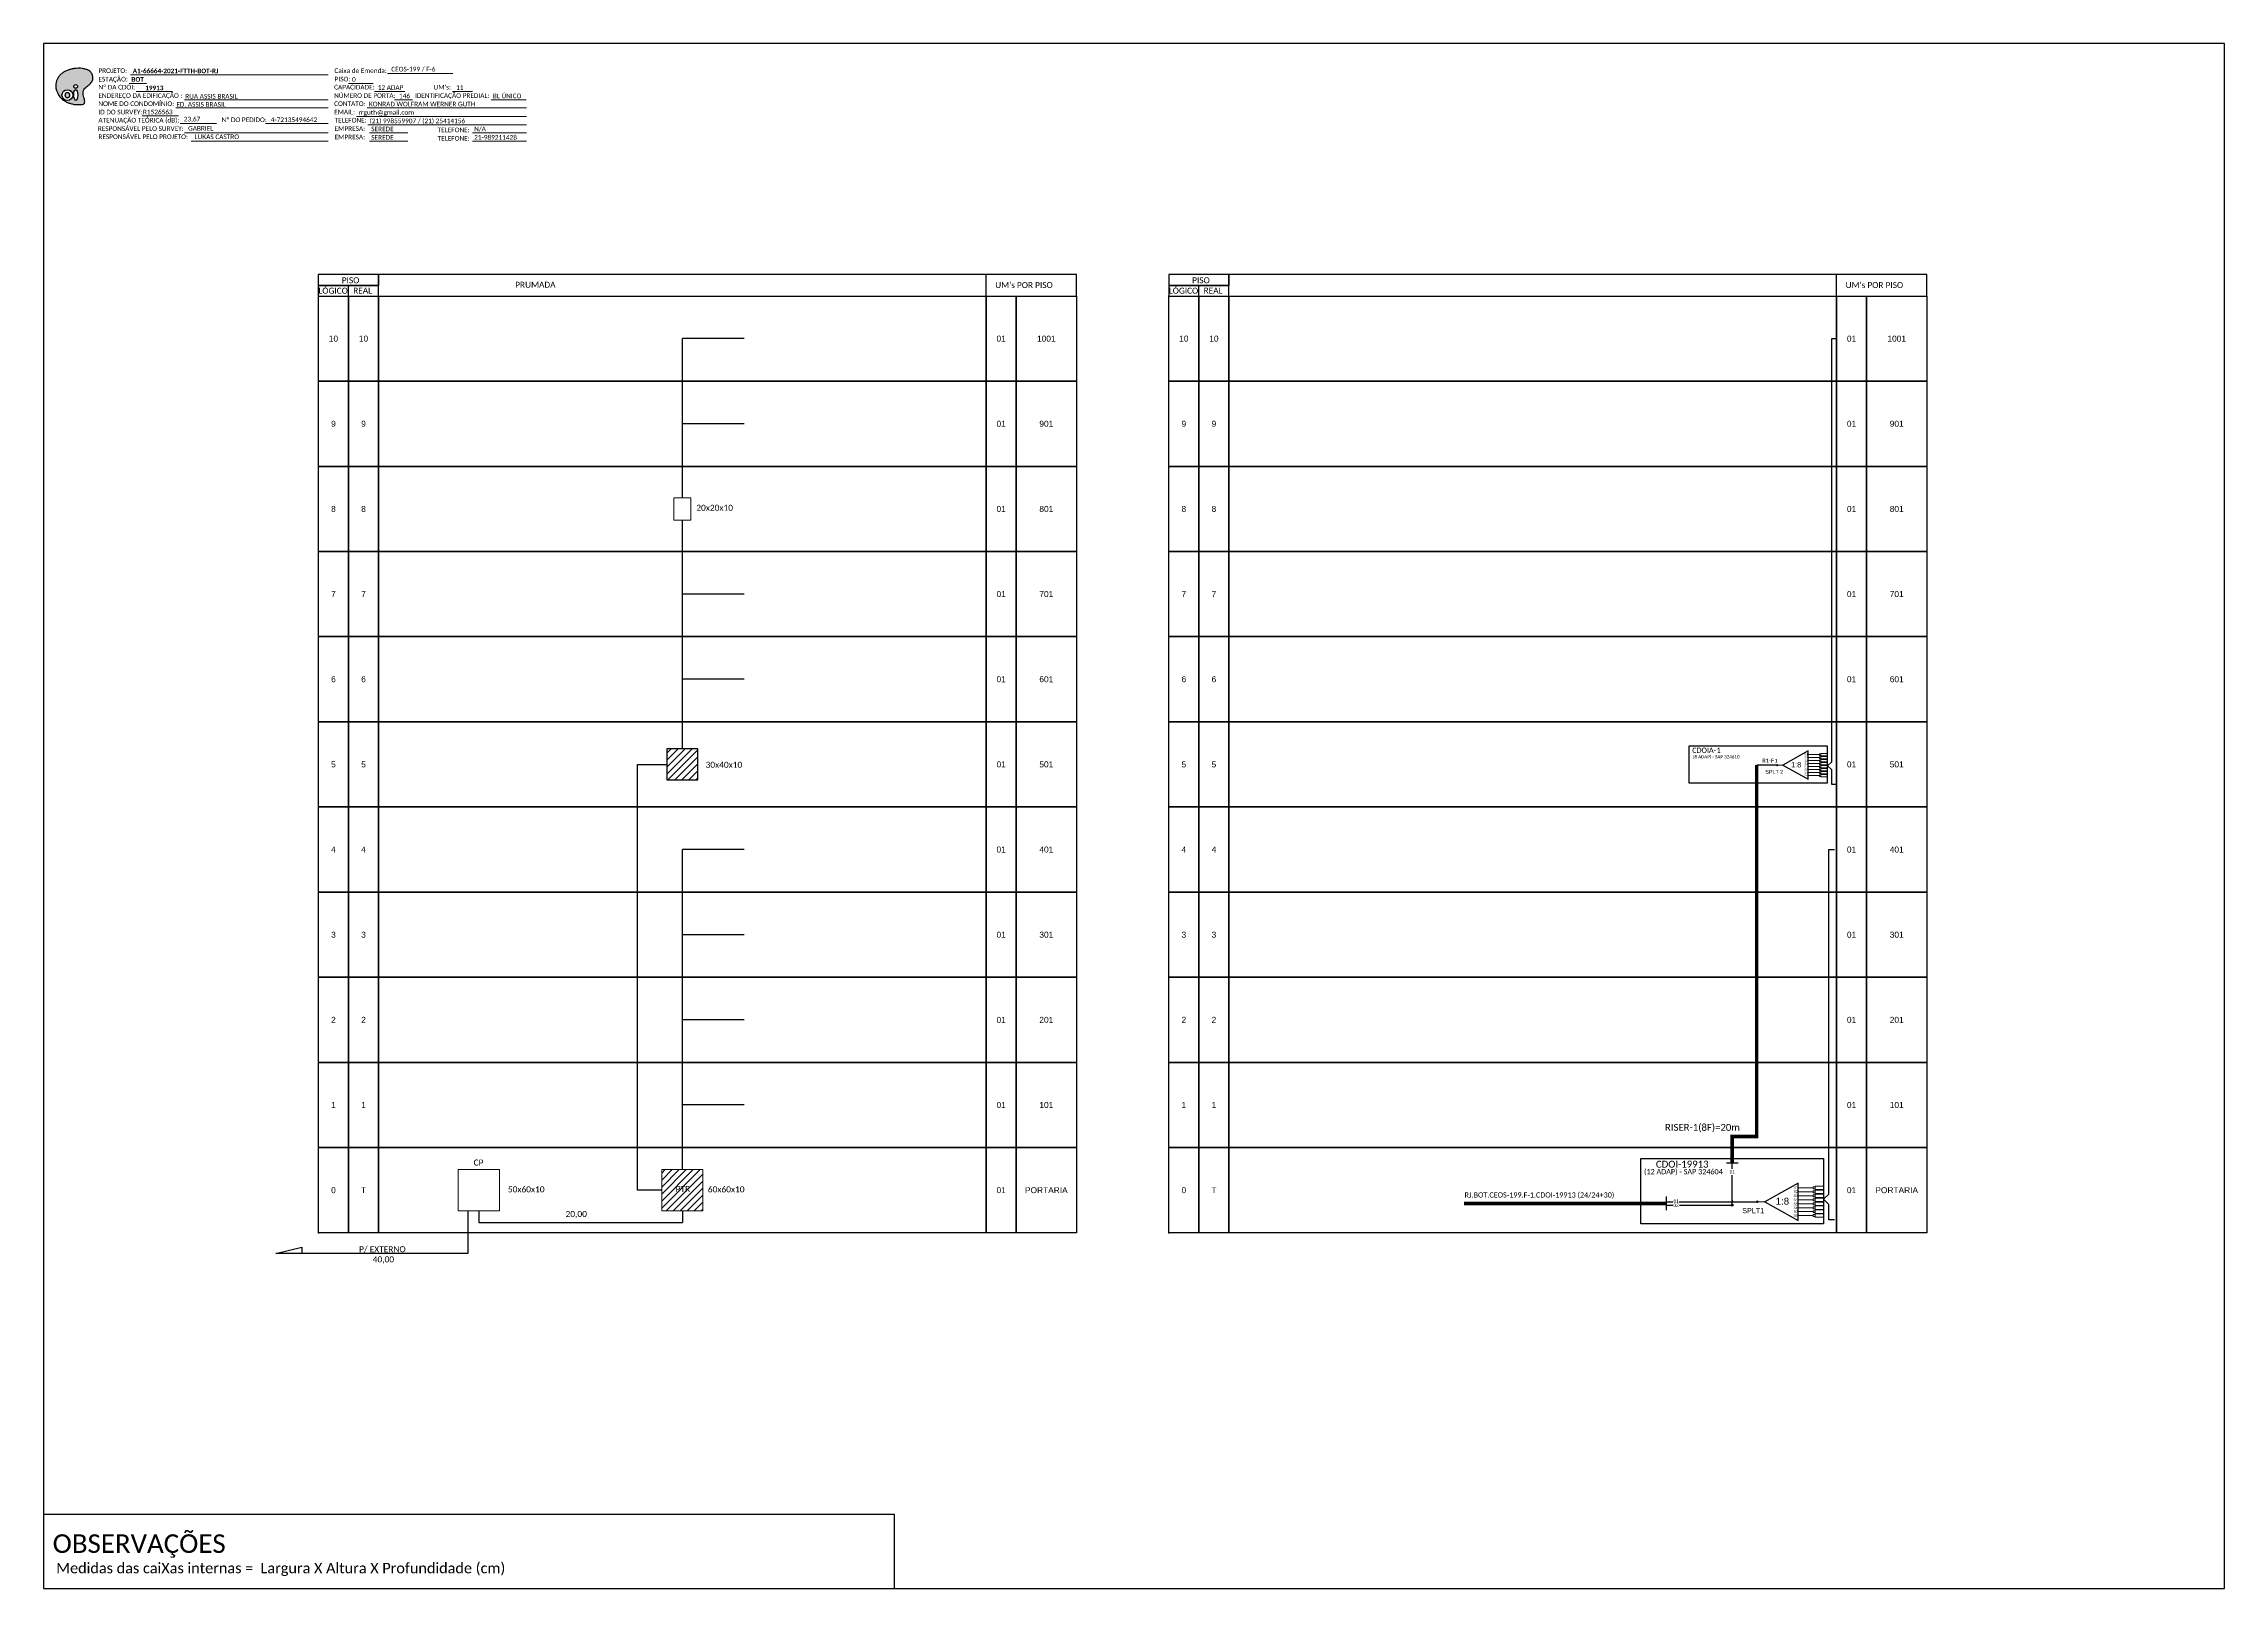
# Model space of a CAD drawing. Extents: x -89 to 1640, y 705 to 1299.
# Drawn here: x 802 to 1640, y 705 to 1299 of the extents above; entities that cross this region are included whole.
import ezdxf
from ezdxf.enums import TextEntityAlignment as Align

# ---------------------------------------------------------------- set-up
doc = ezdxf.new("R2010")
doc.units = 0
doc.styles.add('ARIAL', font='arial.ttf')
doc.styles.add('WMF-Calibri0', font='calibri.ttf')
doc.styles.add('WMF-Calibri1', font='calibrib.ttf')

# ---------------------------------------------------------------- blocks, each defined once
blk = doc.blocks.new('SPLT_1-8_SC-APC')
at = {"color": 1, "lineweight": 0}
blk.add_lwpolyline([(-17.04, -7.55), (-19.26, -7.55)], dxfattribs=at)
at = {"color": 1}
blk.add_lwpolyline([(-7.37, -2.1), (-17.04, -7.55), (-7.37, -13), (-7.37, -2.1)], dxfattribs=at)
at = {"color": 3, "lineweight": 0}
for points in [[(-2.99, -3.51), (-7.37, -3.51)], [(-7.37, -4.66), (-2.99, -4.66)], [(-7.37, -5.82), (-2.99, -5.82)], [(-7.37, -6.97), (-2.99, -6.97)], [(-7.37, -8.12), (-2.99, -8.12)], [(-2.41, -3.02), (-2.41, -4)], [(-2.41, -3.02), (0, -3.02)], [(-2.41, -4), (0, -4)], [(-2.41, -4.17), (-2.41, -5.16)], [(-2.41, -4.17), (0, -4.17)], [(-2.41, -5.16), (0, -5.16)], [(-2.41, -5.32), (-2.41, -6.31)], [(-2.41, -5.32), (0, -5.32)], [(-2.41, -6.31), (0, -6.31)], [(-2.41, -6.48), (-2.41, -7.46)], [(-2.41, -6.48), (0, -6.48)], [(-2.41, -7.46), (0, -7.46)], [(-2.41, -7.63), (-2.41, -8.62)], [(-2.41, -7.63), (0, -7.63)], [(-7.37, -9.28), (-2.99, -9.28)], [(-7.37, -10.43), (-2.99, -10.43)], [(-7.37, -11.58), (-2.99, -11.58)], [(-2.41, -8.62), (0, -8.62)], [(-2.41, -8.78), (-2.41, -9.77)], [(-2.41, -8.78), (0, -8.78)], [(-2.41, -9.77), (0, -9.77)], [(-2.41, -9.94), (-2.41, -10.92)], [(-2.41, -9.94), (0, -9.94)], [(-2.41, -10.92), (0, -10.92)], [(-2.41, -11.09), (-2.41, -12.08)], [(-2.41, -11.09), (0, -11.09)], [(-2.41, -12.08), (0, -12.08)]]:
    blk.add_lwpolyline(points, dxfattribs=at)
for points in [[(-2.99, -3.22), (-2.41, -3.22), (-2.41, -3.8), (-2.99, -3.8)], [(-2.99, -4.38), (-2.41, -4.38), (-2.41, -4.95), (-2.99, -4.95)], [(-2.99, -5.53), (-2.41, -5.53), (-2.41, -6.1), (-2.99, -6.1)], [(-2.99, -6.68), (-2.41, -6.68), (-2.41, -7.26), (-2.99, -7.26)], [(-2.99, -7.84), (-2.41, -7.84), (-2.41, -8.41), (-2.99, -8.41)], [(-2.99, -8.99), (-2.41, -8.99), (-2.41, -9.56), (-2.99, -9.56)], [(-2.99, -10.14), (-2.41, -10.14), (-2.41, -10.72), (-2.99, -10.72)], [(-2.99, -11.3), (-2.41, -11.3), (-2.41, -11.87), (-2.99, -11.87)]]:
    blk.add_lwpolyline(points, close=True, dxfattribs=at)
at = {"color": 1, "style": 'ARIAL'}
for s, height, p in [('1:8', 2, (-13.91, -8.4)), ('S1', 0.75, (-8.74, -3.78)), ('S2', 0.75, (-8.74, -4.97)), ('S3', 0.75, (-8.74, -6.18)), ('S4', 0.75, (-8.74, -7.36)), ('S5', 0.75, (-8.74, -8.57)), ('S6', 0.75, (-8.74, -9.69)), ('S7', 0.75, (-8.74, -10.78)), ('S8', 0.75, (-8.74, -11.9))]:
    blk.add_text(s, height=height, dxfattribs=at).set_placement(p)
blk = doc.blocks.new('OI')
h = blk.add_hatch(color=40)
edge = h.paths.add_edge_path()
edge.add_spline(control_points=[(4.35, -0.67), (3.92, -0.99), (3.26, -1.5), (2.81, -2.59), (2.9, -3.5), (3.06, -4.27), (3.31, -4.85), (3.37, -5.39), (3.4, -5.88), (3.2, -6.4), (2.54, -6.61), (1.65, -6.63), (0.55, -6.67), (-0.56, -6.42), (-1.61, -6.14), (-2.77, -5.61), (-3.92, -4.77), (-4.89, -3.7), (-5.34, -2.65), (-5.6, -1.94), (-5.85, -0.96), (-5.71, 0.47), (-5.1, 2.02), (-4.14, 3.02), (-3.3, 3.61), (-2.37, 4.16), (-1.36, 4.44), (-0.56, 4.7), (0.79, 4.85), (2.24, 4.97), (3.79, 4.57), (4.67, 4.21), (5.44, 3.65), (5.76, 2.99), (6.03, 2.21), (6.01, 1.46), (5.72, 0.64), (5.31, 0.08), (4.88, -0.38), (4.51, -0.55), (4.35, -0.67)], knot_values=[0, 0, 0, 0, 1.60434, 2.417191, 3.427595, 4.282808, 4.776746, 5.304182, 5.888771, 6.258406, 6.858137, 7.79129, 8.986195, 10.124242, 11.187857, 12.242908, 13.953784, 15.414161, 16.515391, 17.349188, 17.675853, 19.552021, 21.515531, 22.568638, 23.63245, 24.621084, 25.782718, 26.745347, 27.142653, 29.870543, 31.004649, 31.921532, 32.709589, 33.801391, 34.042471, 35.192333, 35.971461, 36.628871, 37.254359, 37.836911, 37.836911, 37.836911, 37.836911], degree=3, periodic=0)
h.paths.add_polyline_path([(1.13, -0.87, -1), (-0.04, -0.87, -1)], flags=16)
edge = h.paths.add_edge_path(flags=16)
edge.add_ellipse((0.56, -3.59), major_axis=(-0.02, 1.71), ratio=0.361305, start_angle=0, end_angle=360)
h.paths.add_polyline_path([(-0.36, -3.62, -1), (-3.8, -3.62, -1)], flags=16)
edge = h.paths.add_edge_path(flags=0)
edge.add_ellipse((-2.08, -3.62), major_axis=(0, 0.885), ratio=0.758294, start_angle=0, end_angle=360)
at = {"color": 40}
for centre, radius in [((-2.08, -3.62), 1.72), ((0.54, -0.87), 0.587)]:
    blk.add_circle(centre, radius, dxfattribs=at)
blk.add_ellipse((-2.08, -3.62), major_axis=(0, 0.885), ratio=0.758294, start_param=-3.141592653589792, end_param=3.141592653589792, dxfattribs=at)
blk.add_ellipse((0.56, -3.59), major_axis=(-0.02, 1.71), ratio=0.361305, dxfattribs=at)
at = {"color": 40, "start_tangent": (-0.800898, -0.598801), "end_tangent": (-0.800898, -0.598801)}
blk.add_spline([(4.35, -0.67), (3.2, -1.78), (2.9, -2.54), (2.92, -3.55), (3.12, -4.38), (3.28, -4.85), (3.37, -5.37), (3.35, -5.95), (3.2, -6.29), (2.66, -6.55), (1.73, -6.63), (0.54, -6.62), (-0.58, -6.41), (-1.6, -6.11), (-2.56, -5.67), (-3.95, -4.67), (-4.89, -3.56), (-5.37, -2.56), (-5.64, -1.78), (-5.72, -1.46), (-5.63, 0.42), (-4.84, 2.22), (-4.13, 2.99), (-3.27, 3.62), (-2.4, 4.09), (-1.3, 4.47), (-0.37, 4.72), (0.02, 4.77), (2.75, 4.8), (3.85, 4.53), (4.69, 4.16), (5.31, 3.68), (5.85, 2.73), (5.93, 2.5), (5.94, 1.35), (5.67, 0.62), (5.29, 0.08), (4.84, -0.36), (4.35, -0.67)], degree=3, dxfattribs=at)
blk = doc.blocks.new('CARIMBO')
at = {"color": 7, "lineweight": 0}
for points in [[(134.48, -16.3), (159.61, -16.3)], [(35.15, -20.06), (41.7, -20.06)], [(35.66, -16.79), (111.64, -16.79)], [(37.81, -23.14), (51.75, -23.14)], [(119.43, -20.02), (128.92, -20.02)], [(129.48, -23.14), (141.1, -23.14)], [(159.42, -23.14), (167.09, -23.14)], [(40.13, -32.55), (54.07, -32.55)], [(52.97, -29.48), (111.64, -29.48)], [(56.38, -26.37), (111.64, -26.37)], [(122.56, -32.72), (187.83, -32.72)], [(126.6, -29.48), (187.83, -29.48)], [(137.07, -26.37), (144.01, -26.37)], [(174.24, -26.37), (187.8, -26.37)], [(54.67, -35.52), (68.61, -35.52)], [(56.38, -39.07), (111.64, -39.07)], [(126.84, -35.96), (187.83, -35.96)], [(127.45, -39.07), (142.25, -39.07)], [(167.06, -39.07), (187.83, -39.07)], [(58.87, -42.31), (111.64, -42.31)], [(127.45, -42.31), (142.25, -42.31)], [(167.06, -42.31), (187.83, -42.31)]]:
    blk.add_lwpolyline(points, dxfattribs=at)
at = {"color": 7, "xscale": 1.213923925163967, "yscale": 1.213923925163967, "zscale": 1.213923925163967, "rotation": 0.1532896023949059}
blk.add_blockref('OI', (13.86, -20.16), dxfattribs=at)
at = {"color": 7, "lineweight": 0, "style": 'WMF-Calibri0'}
for s, height, p in [('PROJETO:', 1.793, (23.26, -16.04)), ('Caixa de Emenda:', 1.7927, (114.02, -16.04)), ('ESTAÇÃO:', 1.793, (23.26, -19.32)), ('ENDEREÇO DA EDIFICAÇÃO :', 1.7927, (23.26, -25.63)), ('Nº DA CDOI:', 1.7927, (23.26, -22.39)), ('CAPACIDADE:', 1.7927, (113.91, -22.39)), ('NÚMERO DE PORTA:', 1.7927, (113.91, -25.63)), ('PISO:', 1.793, (114.09, -19.28)), ('IDENTIFICAÇÃO PREDIAL:', 1.7927, (144.99, -25.63)), ("UM's:", 1.793, (152.15, -22.39)), ('ATENUAÇÃO TEÓRICA (dB):', 1.7927, (23.26, -35.09)), ('NOME DO CONDOMÍNIO:', 1.7927, (23.26, -28.74)), ('ID DO SURVEY:', 1.7927, (23.26, -31.97)), ('CONTATO:', 1.793, (113.91, -28.74)), ('EMAIL:', 1.793, (113.91, -31.97)), ('TELEFONE:', 1.793, (114.09, -35.09)), ('RESPONSÁVEL PELO SURVEY:', 1.7927, (23.02, -38.32)), ('RESPONSÁVEL PELO PROJETO:', 1.7927, (23.26, -41.44)), ('EMPRESA:', 1.793, (114.09, -38.32)), ('EMPRESA:', 1.793, (114.09, -41.56)), ('TELEFONE:', 1.793, (153.7, -38.83)), ('TELEFONE:', 1.793, (153.7, -42.06))]:
    blk.add_text(s, height=height, dxfattribs=at).set_placement(p)
at = {"color": 7, "lineweight": 0, "flags": 8}
for tag, p, style in [('PROJ', (36.46, -16.13), 'WMF-Calibri1'), ('CEOS-XX', (135.87, -15.46), 'WMF-Calibri0'), ('EST', (35.94, -19.41), 'WMF-Calibri1'), ('LOGRADOURO', (56.65, -25.91), 'WMF-Calibri0'), ('PISO_PTR', (120.78, -19.42), 'WMF-Calibri0'), ('CAPAC.', (130.66, -22.52), 'WMF-Calibri0'), ('N°', (138.85, -25.77), 'WMF-Calibri0'), ("UC'S", (160.78, -22.54), 'WMF-Calibri0'), ('N°PREDIO', (174.94, -25.77), 'WMF-Calibri0'), ('_ID_', (40.39, -31.94), 'WMF-Calibri0'), ('NOME_DO_COND.', (53.23, -29.02), 'WMF-Calibri0'), ('O_POTEN', (56.06, -34.68), 'WMF-Calibri0'), ('EMAIL', (123.26, -32.12), 'WMF-Calibri0'), ('NOME_DO_CONTATO', (127.3, -28.89), 'WMF-Calibri0'), ('RES_SURVEY', (57.78, -38.23), 'WMF-Calibri0'), ('RES_PROJ', (60.27, -41.47), 'WMF-Calibri0'), ('TELEFONE', (127.55, -35.36), 'WMF-Calibri0'), ('EMP_RESP_SURVEY', (128.16, -38.47), 'WMF-Calibri0'), ('EMP_RESP_PROJ', (128.16, -41.71), 'WMF-Calibri0'), ('CONT_RESP_SURVEY', (167.76, -38.47), 'WMF-Calibri0'), ('CONT_RESP_PROJ', (167.76, -41.71), 'WMF-Calibri0')]:
    blk.add_attdef(tag, p, '', height=1.79, dxfattribs=dict(at, style=style))
at = {"color": 7, "lineweight": 0, "style": 'WMF-Calibri1', "flags": 8}
blk.add_attdef("N° CDO'S", text='', height=1.79, dxfattribs=at).set_placement((44.78, -22.68), align=Align.CENTER)

msp = doc.modelspace()

# ---------------------------------------------------------------- hatches: boundary and pattern name
h = msp.add_hatch()
h.set_pattern_fill('ANSI31', color=1, scale=0.6)
h.set_pattern_definition([(45, (-77.5, 58.2813), (-1.3470384, 1.3470384), [])])
h.paths.add_polyline_path([(1041.29, 1015.87), (1053.29, 1015.87), (1053.29, 1027.87), (1041.29, 1027.87)])
h = msp.add_hatch(color=3)
h.dxf.hatch_style = 1
edge = h.paths.add_edge_path()
edge.add_arc((1468.27, 1021.58), 0.256, 0, 360)
h = msp.add_hatch()
h.set_pattern_fill('ANSI31', color=1, scale=0.6)
h.set_pattern_definition([(45, (371.3325, 3537.313), (-1.3470384, 1.3470384), [])])
h.paths.add_polyline_path([(1055.2, 866.06), (1039.39, 866.06), (1039.39, 850.25), (1055.2, 850.25)])
h.paths.add_polyline_path([(1044.13, 856.88), (1050.93, 856.88), (1050.93, 860.36), (1044.13, 860.36)], flags=24)

# ---------------------------------------------------------------- linework, layer by layer
at = {"color": 1}
for p, q in [((1415.85, 870.27), (1486.13, 870.27)), ((1415.85, 845.17), (1415.85, 870.27)), ((1486.13, 870.27), (1486.13, 845.17)), ((1425.65, 855.66), (1425.65, 850.41)), ((1476.38, 860.9), (1463.6, 853.7)), ((1476.38, 846.49), (1476.38, 860.9)), ((1463.6, 853.7), (1476.38, 846.49)), ((1486.13, 845.17), (1415.85, 845.17))]:
    msp.add_line(p, q, dxfattribs=at)
at = {"color": 5}
for p, q in [((1448.82, 868.63), (1453.22, 868.63)), ((1451, 866.4), (1451, 868.63)), ((1451, 852.37), (1451, 863.93)), ((1451, 852.37), (1451, 852.37))]:
    msp.add_line(p, q, dxfattribs=at)
at = {"color": 3, "lineweight": 0}
for p, q in [((1482.17, 859.04), (1476.38, 859.04)), ((1476.38, 857.51), (1482.17, 857.51)), ((1476.38, 855.99), (1482.17, 855.99)), ((1482.17, 859.41), (1482.94, 859.41)), ((1482.17, 858.66), (1482.17, 859.41)), ((1482.94, 858.66), (1482.17, 858.66)), ((1482.17, 857.89), (1482.94, 857.89)), ((1482.17, 857.13), (1482.17, 857.89)), ((1482.94, 857.13), (1482.17, 857.13)), ((1482.17, 856.36), (1482.94, 856.36)), ((1482.17, 855.61), (1482.17, 856.36)), ((1482.94, 855.61), (1482.17, 855.61)), ((1482.94, 859.69), (1482.94, 858.38)), ((1482.94, 859.69), (1486.13, 859.69)), ((1482.94, 859.41), (1482.94, 858.66)), ((1482.94, 858.38), (1486.13, 858.38)), ((1482.94, 858.16), (1482.94, 856.86)), ((1482.94, 858.16), (1486.13, 858.16)), ((1482.94, 857.89), (1482.94, 857.13)), ((1482.94, 856.86), (1486.13, 856.86)), ((1482.94, 856.64), (1482.94, 855.33)), ((1482.94, 856.64), (1486.13, 856.64)), ((1482.94, 856.36), (1482.94, 855.61)), ((1476.38, 854.46), (1482.17, 854.46)), ((1476.38, 852.94), (1482.17, 852.94)), ((1476.38, 851.41), (1482.17, 851.41)), ((1476.38, 849.88), (1482.17, 849.88)), ((1476.38, 848.36), (1482.17, 848.36)), ((1482.17, 854.84), (1482.94, 854.84)), ((1482.17, 854.08), (1482.17, 854.84)), ((1482.94, 854.08), (1482.17, 854.08)), ((1482.17, 853.31), (1482.94, 853.31)), ((1482.17, 852.56), (1482.17, 853.31)), ((1482.94, 852.56), (1482.17, 852.56)), ((1482.17, 851.79), (1482.94, 851.79)), ((1482.17, 851.03), (1482.17, 851.79)), ((1482.94, 851.03), (1482.17, 851.03)), ((1482.17, 850.26), (1482.94, 850.26)), ((1482.17, 849.51), (1482.17, 850.26)), ((1482.94, 849.51), (1482.17, 849.51)), ((1482.17, 848.74), (1482.94, 848.74)), ((1482.17, 847.98), (1482.17, 848.74)), ((1482.94, 847.98), (1482.17, 847.98)), ((1482.94, 855.33), (1486.13, 855.33)), ((1482.94, 855.11), (1482.94, 853.81)), ((1482.94, 855.11), (1486.13, 855.11)), ((1482.94, 854.84), (1482.94, 854.08)), ((1482.94, 853.81), (1486.13, 853.81)), ((1482.94, 853.59), (1482.94, 852.28)), ((1482.94, 853.59), (1486.13, 853.59)), ((1482.94, 853.31), (1482.94, 852.56)), ((1482.94, 852.28), (1486.13, 852.28)), ((1482.94, 852.06), (1482.94, 850.76)), ((1482.94, 852.06), (1486.13, 852.06)), ((1482.94, 851.79), (1482.94, 851.03)), ((1482.94, 850.76), (1486.13, 850.76)), ((1482.94, 850.54), (1482.94, 849.23)), ((1482.94, 850.54), (1486.13, 850.54)), ((1482.94, 850.26), (1482.94, 849.51)), ((1482.94, 849.23), (1486.13, 849.23)), ((1482.94, 849.01), (1482.94, 847.71)), ((1482.94, 849.01), (1486.13, 849.01)), ((1482.94, 848.74), (1482.94, 847.98)), ((1482.94, 847.71), (1486.13, 847.71))]:
    msp.add_line(p, q, dxfattribs=at)
at = {"color": 3}
for p, q in [((1425.65, 853.7), (1428.12, 853.7)), ((1430.66, 853.7), (1450.73, 853.7)), ((1451.27, 853.7), (1460.65, 853.7))]:
    msp.add_line(p, q, dxfattribs=at)
at = {"color": 2}
for p, q in [((1425.65, 852.37), (1428.12, 852.37)), ((1430.68, 852.37), (1451, 852.37))]:
    msp.add_line(p, q, dxfattribs=at)
at = {"color": 1, "lineweight": 0}
msp.add_line((1463.6, 853.7), (1460.65, 853.7), dxfattribs=at)
for points in [[(801.68, 705.02), (1640.25, 705.02), (1640.25, 1299.02), (801.68, 1299.02), (801.68, 705.02)], [(930.45, 1201.96), (1198.82, 1201.96), (1198.82, 1210.19), (930.45, 1210.19), (930.45, 1210.19), (930.45, 1206.07)], [(1164.07, 1201.96), (1164.07, 1210.19)], [(1257.45, 1201.96), (1525.82, 1201.96), (1525.82, 1210.19), (1257.45, 1210.19), (1257.45, 1210.19), (1257.45, 1206.07)], [(1491.07, 1201.96), (1491.07, 1210.19)], [(918.88, 1201.96), (918.88, 1206.07)], [(1245.88, 1201.96), (1245.88, 1206.07)]]:
    msp.add_lwpolyline(points)
at = {"color": 7, "lineweight": 0}
msp.add_lwpolyline([(886.99, 1268.26), (911.14, 1268.26)], dxfattribs=at)
for points in [[(907.31, 1206.07), (930.45, 1206.07), (930.45, 1210.19), (907.31, 1210.19)], [(1234.31, 1206.07), (1257.45, 1206.07), (1257.45, 1210.19), (1234.31, 1210.19)], [(907.31, 1201.96), (930.45, 1201.96), (930.45, 1206.07), (907.31, 1206.07)], [(907.34, 1201.96), (918.91, 1201.96), (918.91, 1169.22), (907.34, 1169.22)], [(918.91, 1201.96), (930.49, 1201.96), (930.49, 1169.22), (918.91, 1169.22)], [(930.49, 1201.96), (1164.1, 1201.96), (1164.1, 1169.22), (930.49, 1169.22)], [(1164.1, 1201.96), (1175.67, 1201.96), (1175.67, 1169.22), (1164.1, 1169.22)], [(1175.67, 1201.96), (1198.82, 1201.96), (1198.82, 1169.22), (1175.67, 1169.22)], [(1234.31, 1201.96), (1257.45, 1201.96), (1257.45, 1206.07), (1234.31, 1206.07)], [(1234.34, 1201.96), (1245.91, 1201.96), (1245.91, 1169.22), (1234.34, 1169.22)], [(1245.91, 1201.96), (1257.49, 1201.96), (1257.49, 1169.22), (1245.91, 1169.22)], [(1257.49, 1201.96), (1491.1, 1201.96), (1491.1, 1169.22), (1257.49, 1169.22)], [(1491.1, 1201.96), (1502.67, 1201.96), (1502.67, 1169.22), (1491.1, 1169.22)], [(1502.67, 1201.96), (1525.82, 1201.96), (1525.82, 1169.22), (1502.67, 1169.22)], [(907.34, 1169.22), (918.91, 1169.22), (918.91, 1136.47), (907.34, 1136.47)], [(918.91, 1169.22), (930.49, 1169.22), (930.49, 1136.47), (918.91, 1136.47)], [(930.49, 1169.22), (1164.1, 1169.22), (1164.1, 1136.47), (930.49, 1136.47)], [(1164.1, 1169.22), (1175.67, 1169.22), (1175.67, 1136.47), (1164.1, 1136.47)], [(1175.67, 1169.22), (1198.82, 1169.22), (1198.82, 1136.47), (1175.67, 1136.47)], [(1234.34, 1169.22), (1245.91, 1169.22), (1245.91, 1136.47), (1234.34, 1136.47)], [(1245.91, 1169.22), (1257.49, 1169.22), (1257.49, 1136.47), (1245.91, 1136.47)], [(1257.49, 1169.22), (1491.1, 1169.22), (1491.1, 1136.47), (1257.49, 1136.47)], [(1491.1, 1169.22), (1502.67, 1169.22), (1502.67, 1136.47), (1491.1, 1136.47)], [(1502.67, 1169.22), (1525.82, 1169.22), (1525.82, 1136.47), (1502.67, 1136.47)], [(907.34, 1136.47), (918.91, 1136.47), (918.91, 1103.73), (907.34, 1103.73)], [(918.91, 1136.47), (930.49, 1136.47), (930.49, 1103.73), (918.91, 1103.73)], [(930.49, 1136.47), (1164.1, 1136.47), (1164.1, 1103.73), (930.49, 1103.73)], [(1164.1, 1136.47), (1175.67, 1136.47), (1175.67, 1103.73), (1164.1, 1103.73)], [(1175.67, 1136.47), (1198.82, 1136.47), (1198.82, 1103.73), (1175.67, 1103.73)], [(1234.34, 1136.47), (1245.91, 1136.47), (1245.91, 1103.73), (1234.34, 1103.73)], [(1245.91, 1136.47), (1257.49, 1136.47), (1257.49, 1103.73), (1245.91, 1103.73)], [(1257.49, 1136.47), (1491.1, 1136.47), (1491.1, 1103.73), (1257.49, 1103.73)], [(1491.1, 1136.47), (1502.67, 1136.47), (1502.67, 1103.73), (1491.1, 1103.73)], [(1502.67, 1136.47), (1525.82, 1136.47), (1525.82, 1103.73), (1502.67, 1103.73)], [(907.34, 1103.73), (918.91, 1103.73), (918.91, 1070.99), (907.34, 1070.99)], [(918.91, 1103.73), (930.49, 1103.73), (930.49, 1070.99), (918.91, 1070.99)], [(930.49, 1103.73), (1164.1, 1103.73), (1164.1, 1070.99), (930.49, 1070.99)], [(1164.1, 1103.73), (1175.67, 1103.73), (1175.67, 1070.99), (1164.1, 1070.99)], [(1175.67, 1103.73), (1198.82, 1103.73), (1198.82, 1070.99), (1175.67, 1070.99)], [(1234.34, 1103.73), (1245.91, 1103.73), (1245.91, 1070.99), (1234.34, 1070.99)], [(1245.91, 1103.73), (1257.49, 1103.73), (1257.49, 1070.99), (1245.91, 1070.99)], [(1257.49, 1103.73), (1491.1, 1103.73), (1491.1, 1070.99), (1257.49, 1070.99)], [(1491.1, 1103.73), (1502.67, 1103.73), (1502.67, 1070.99), (1491.1, 1070.99)], [(1502.67, 1103.73), (1525.82, 1103.73), (1525.82, 1070.99), (1502.67, 1070.99)], [(907.34, 1070.99), (918.91, 1070.99), (918.91, 1038.24), (907.34, 1038.24)], [(918.91, 1070.99), (930.49, 1070.99), (930.49, 1038.24), (918.91, 1038.24)], [(930.49, 1070.99), (1164.1, 1070.99), (1164.1, 1038.24), (930.49, 1038.24)], [(1164.1, 1070.99), (1175.67, 1070.99), (1175.67, 1038.24), (1164.1, 1038.24)], [(1175.67, 1070.99), (1198.82, 1070.99), (1198.82, 1038.24), (1175.67, 1038.24)], [(1234.34, 1070.99), (1245.91, 1070.99), (1245.91, 1038.24), (1234.34, 1038.24)], [(1245.91, 1070.99), (1257.49, 1070.99), (1257.49, 1038.24), (1245.91, 1038.24)], [(1257.49, 1070.99), (1491.1, 1070.99), (1491.1, 1038.24), (1257.49, 1038.24)], [(1491.1, 1070.99), (1502.67, 1070.99), (1502.67, 1038.24), (1491.1, 1038.24)], [(1502.67, 1070.99), (1525.82, 1070.99), (1525.82, 1038.24), (1502.67, 1038.24)], [(907.34, 1038.24), (918.91, 1038.24), (918.91, 1005.5), (907.34, 1005.5)], [(918.91, 1038.24), (930.49, 1038.24), (930.49, 1005.5), (918.91, 1005.5)], [(930.49, 1038.24), (1164.1, 1038.24), (1164.1, 1005.5), (930.49, 1005.5)], [(1164.1, 1038.24), (1175.67, 1038.24), (1175.67, 1005.5), (1164.1, 1005.5)], [(1175.67, 1038.24), (1198.82, 1038.24), (1198.82, 1005.5), (1175.67, 1005.5)], [(1234.34, 1038.24), (1245.91, 1038.24), (1245.91, 1005.5), (1234.34, 1005.5)], [(1245.91, 1038.24), (1257.49, 1038.24), (1257.49, 1005.5), (1245.91, 1005.5)], [(1257.49, 1038.24), (1491.1, 1038.24), (1491.1, 1005.5), (1257.49, 1005.5)], [(1491.1, 1038.24), (1502.67, 1038.24), (1502.67, 1005.5), (1491.1, 1005.5)], [(1502.67, 1038.24), (1525.82, 1038.24), (1525.82, 1005.5), (1502.67, 1005.5)], [(907.34, 1005.5), (918.91, 1005.5), (918.91, 972.76), (907.34, 972.76)], [(918.91, 1005.5), (930.49, 1005.5), (930.49, 972.76), (918.91, 972.76)], [(930.49, 1005.5), (1164.1, 1005.5), (1164.1, 972.76), (930.49, 972.76)], [(1164.1, 1005.5), (1175.67, 1005.5), (1175.67, 972.76), (1164.1, 972.76)], [(1175.67, 1005.5), (1198.82, 1005.5), (1198.82, 972.76), (1175.67, 972.76)], [(1234.34, 1005.5), (1245.91, 1005.5), (1245.91, 972.76), (1234.34, 972.76)], [(1245.91, 1005.5), (1257.49, 1005.5), (1257.49, 972.76), (1245.91, 972.76)], [(1257.49, 1005.5), (1491.1, 1005.5), (1491.1, 972.76), (1257.49, 972.76)], [(1491.1, 1005.5), (1502.67, 1005.5), (1502.67, 972.76), (1491.1, 972.76)], [(1502.67, 1005.5), (1525.82, 1005.5), (1525.82, 972.76), (1502.67, 972.76)], [(907.34, 972.76), (918.91, 972.76), (918.91, 940.01), (907.34, 940.01)], [(918.91, 972.76), (930.49, 972.76), (930.49, 940.01), (918.91, 940.01)], [(930.49, 972.76), (1164.1, 972.76), (1164.1, 940.01), (930.49, 940.01)], [(1164.1, 972.76), (1175.67, 972.76), (1175.67, 940.01), (1164.1, 940.01)], [(1175.67, 972.76), (1198.82, 972.76), (1198.82, 940.01), (1175.67, 940.01)], [(1234.34, 972.76), (1245.91, 972.76), (1245.91, 940.01), (1234.34, 940.01)], [(1245.91, 972.76), (1257.49, 972.76), (1257.49, 940.01), (1245.91, 940.01)], [(1257.49, 972.76), (1491.1, 972.76), (1491.1, 940.01), (1257.49, 940.01)], [(1491.1, 972.76), (1502.67, 972.76), (1502.67, 940.01), (1491.1, 940.01)], [(1502.67, 972.76), (1525.82, 972.76), (1525.82, 940.01), (1502.67, 940.01)], [(907.34, 940.01), (918.91, 940.01), (918.91, 907.27), (907.34, 907.27)], [(918.91, 940.01), (930.49, 940.01), (930.49, 907.27), (918.91, 907.27)], [(930.49, 940.01), (1164.1, 940.01), (1164.1, 907.27), (930.49, 907.27)], [(1164.1, 940.01), (1175.67, 940.01), (1175.67, 907.27), (1164.1, 907.27)], [(1175.67, 940.01), (1198.82, 940.01), (1198.82, 907.27), (1175.67, 907.27)], [(1234.34, 940.01), (1245.91, 940.01), (1245.91, 907.27), (1234.34, 907.27)], [(1245.91, 940.01), (1257.49, 940.01), (1257.49, 907.27), (1245.91, 907.27)], [(1257.49, 940.01), (1491.1, 940.01), (1491.1, 907.27), (1257.49, 907.27)], [(1491.1, 940.01), (1502.67, 940.01), (1502.67, 907.27), (1491.1, 907.27)], [(1502.67, 940.01), (1525.82, 940.01), (1525.82, 907.27), (1502.67, 907.27)], [(907.34, 907.27), (918.91, 907.27), (918.91, 874.53), (907.34, 874.53)], [(918.91, 907.27), (930.49, 907.27), (930.49, 874.53), (918.91, 874.53)], [(930.49, 907.27), (1164.1, 907.27), (1164.1, 874.53), (930.49, 874.53)], [(1164.1, 907.27), (1175.67, 907.27), (1175.67, 874.53), (1164.1, 874.53)], [(1175.67, 907.27), (1198.82, 907.27), (1198.82, 874.53), (1175.67, 874.53)], [(1234.34, 907.27), (1245.91, 907.27), (1245.91, 874.53), (1234.34, 874.53)], [(1245.91, 907.27), (1257.49, 907.27), (1257.49, 874.53), (1245.91, 874.53)], [(1257.49, 907.27), (1491.1, 907.27), (1491.1, 874.53), (1257.49, 874.53)], [(1491.1, 907.27), (1502.67, 907.27), (1502.67, 874.53), (1491.1, 874.53)], [(1502.67, 907.27), (1525.82, 907.27), (1525.82, 874.53), (1502.67, 874.53)], [(907.34, 874.53), (918.91, 874.53), (918.91, 841.78), (907.34, 841.78)], [(918.91, 874.53), (930.49, 874.53), (930.49, 841.78), (918.91, 841.78)], [(930.49, 874.53), (1164.1, 874.53), (1164.1, 841.78), (930.49, 841.78)], [(1164.1, 874.53), (1175.67, 874.53), (1175.67, 841.78), (1164.1, 841.78)], [(1175.67, 874.53), (1198.82, 874.53), (1198.82, 841.78), (1175.67, 841.78)], [(1234.34, 874.53), (1245.91, 874.53), (1245.91, 841.78), (1234.34, 841.78)], [(1245.91, 874.53), (1257.49, 874.53), (1257.49, 841.78), (1245.91, 841.78)], [(1257.49, 874.53), (1491.1, 874.53), (1491.1, 841.78), (1257.49, 841.78)], [(1491.1, 874.53), (1502.67, 874.53), (1502.67, 841.78), (1491.1, 841.78)], [(1502.67, 874.53), (1525.82, 874.53), (1525.82, 841.78), (1502.67, 841.78)]]:
    msp.add_lwpolyline(points, close=True)
at = {"color": 3, "ltscale": 0.5}
for points in [[(1071.09, 1185.59), (1047.29, 1185.59)], [(1047.29, 1124.41), (1047.29, 1185.59)], [(1071.09, 1152.85), (1047.29, 1152.85)], [(1047.29, 1027.87), (1047.29, 1115.79)], [(1071.09, 1087.36), (1047.29, 1087.36)], [(1071.09, 1054.62), (1047.29, 1054.62)], [(1039.39, 858.15), (1030, 858.15), (1030, 1021.87), (1041.29, 1021.87)], [(1071.09, 989.13), (1047.29, 989.13)], [(1047.29, 866.06), (1047.29, 989.13)], [(1071.09, 956.38), (1047.29, 956.38)], [(1071.09, 923.64), (1047.29, 923.64)], [(1071.09, 890.9), (1047.29, 890.9)], [(964.79, 850.25), (964.79, 833.78), (890.99, 833.78), (900.99, 836.28), (900.99, 833.78)], [(969.06, 850.25), (969.06, 845.68), (1047.29, 845.68)], [(1047.29, 850.25), (1047.29, 845.68)]]:
    msp.add_lwpolyline(points, dxfattribs=at)
at = {"color": 3}
for points in [[(1490.9, 1014.11), (1489.25, 1014.11), (1489.24, 1019.77), (1487.68, 1021.28), (1489.24, 1022.79), (1489.24, 1185.59), (1490.9, 1185.59)], [(1490.39, 846.68), (1488.2, 846.68), (1488.2, 852.68), (1486.13, 854.67), (1488.21, 856.67), (1488.21, 989.13), (1490.39, 989.13)]]:
    msp.add_lwpolyline(points, dxfattribs=at)
at = {"color": 0, "lineweight": 0}
msp.add_lwpolyline([(1043.98, 1124.41), (1050.61, 1124.41), (1050.61, 1115.79), (1043.98, 1115.79)], close=True, dxfattribs=at)
at = {"color": 1}
for points in [[(1041.29, 1015.87), (1053.29, 1015.87), (1053.29, 1027.87), (1041.29, 1027.87)], [(1434.44, 1029.03), (1487.56, 1029.03), (1487.56, 1014.71), (1434.44, 1014.71)]]:
    msp.add_lwpolyline(points, close=True, dxfattribs=at)
at = {"color": 5, "const_width": 1.36}
msp.add_lwpolyline([(1460.41, 1021.58), (1460.41, 878.78), (1450.99, 878.78), (1451, 868.63)], dxfattribs=at)
at = {"color": 5}
msp.add_lwpolyline([(1468.27, 1021.58), (1460.41, 1021.58)], dxfattribs=at)
at = {"lineweight": 0}
msp.add_lwpolyline([(961.15, 866.06), (976.96, 866.06), (976.96, 850.25), (961.15, 850.25)], close=True, dxfattribs=at)
at = {"color": 1, "lineweight": 0}
msp.add_lwpolyline([(1039.39, 866.06), (1055.2, 866.06), (1055.2, 850.25), (1039.39, 850.25)], close=True, dxfattribs=at)
at = {"color": 1, "const_width": 1.36}
msp.add_lwpolyline([(1347.91, 853.04), (1425.65, 853.04)], dxfattribs=at)
at = {"color": 7}
msp.add_lwpolyline([(801.76, 733.5), (1128.71, 733.5), (1128.71, 705.02)], dxfattribs=at)
at = {"color": 3}
for centre, radius in [((1468.27, 1021.58), 0.256), ((1451, 852.37), 0.339), ((1460.65, 853.7), 0.339)]:
    msp.add_circle(centre, radius, dxfattribs=at)
msp.add_arc((1451, 853.7), 0.268, 0, 180, dxfattribs=at)
for p in [(907.34, 1201.96), (1234.34, 1201.96), (907.34, 1169.22), (1234.34, 1169.22), (907.34, 1136.47), (1234.34, 1136.47), (907.34, 1103.73), (1234.34, 1103.73), (907.34, 1070.99), (1234.34, 1070.99), (907.34, 1038.24), (1234.34, 1038.24), (907.34, 1005.5), (1234.34, 1005.5), (907.34, 972.76), (1234.34, 972.76), (907.34, 940.01), (1234.34, 940.01), (907.34, 907.27), (1234.34, 907.27), (907.34, 874.53), (1234.34, 874.53), (1463.6, 853.7), (907.34, 841.78), (1234.34, 841.78)]:
    msp.add_point(p)
at = {"color": 3, "linetype": 'Continuous'}
for points in [[(1450.76, 852.13), (1450.66, 852.37), (1450.76, 852.61)], [(1451, 852.04), (1450.76, 852.61), (1451, 852.71)], [(1450.76, 852.13), (1450.76, 852.61), (1451, 852.04)], [(1451, 852.04), (1451, 852.71), (1451.24, 852.13)], [(1451.24, 852.13), (1451, 852.71), (1451.24, 852.61)], [(1451.24, 852.13), (1451.24, 852.61), (1451.34, 852.37)], [(1460.41, 853.46), (1460.31, 853.7), (1460.41, 853.94)], [(1460.65, 853.36), (1460.41, 853.94), (1460.65, 854.04)], [(1460.41, 853.46), (1460.41, 853.94), (1460.65, 853.36)], [(1460.65, 853.36), (1460.65, 854.04), (1460.89, 853.46)], [(1460.89, 853.46), (1460.65, 854.04), (1460.89, 853.94)], [(1460.89, 853.46), (1460.89, 853.94), (1460.99, 853.7)]]:
    msp.add_solid(points, dxfattribs=at)

# ---------------------------------------------------------------- block references
ref = msp.add_blockref('CARIMBO', (799.49, 1303.77))
ref.add_attrib('PROJ', 'A1-66664-2021-FTTH-BOT-RJ', (835.95, 1287.63), dxfattribs={"color": 7, "lineweight": 0, "height": 1.7927, "style": 'WMF-Calibri1'})
ref.add_attrib('EST', 'BOT', (835.43, 1284.35), dxfattribs={"color": 7, "lineweight": 0, "height": 1.793, "style": 'WMF-Calibri1'})
ref.add_attrib("N° CDO'S", '19913', dxfattribs={"color": 7, "lineweight": 0, "height": 1.793, "style": 'WMF-Calibri1'}).set_placement((844.27, 1281.09), align=Align.CENTER)
ref.add_attrib('LOGRADOURO', 'RUA ASSIS BRASIL', (856.14, 1277.86), dxfattribs={"color": 7, "lineweight": 0, "height": 1.7927, "style": 'WMF-Calibri0'})
ref.add_attrib('NOME_DO_COND.', 'ED. ASSIS BRASIL', (852.72, 1274.74), dxfattribs={"color": 7, "lineweight": 0, "height": 1.7927, "style": 'WMF-Calibri0'})
ref.add_attrib('_ID_', 'R1526563', (839.89, 1271.83), dxfattribs={"color": 7, "lineweight": 0, "height": 1.793, "style": 'WMF-Calibri0'})
ref.add_attrib('O_POTEN', '23,67', (855.55, 1269.09), dxfattribs={"color": 7, "lineweight": 0, "height": 1.793, "style": 'WMF-Calibri0'})
ref.add_attrib('RES_SURVEY', 'GABRIEL', (857.27, 1265.54), dxfattribs={"color": 7, "lineweight": 0, "height": 1.793, "style": 'WMF-Calibri0'})
ref.add_attrib('RES_PROJ', 'LUKAS CASTRO', (859.76, 1262.3), dxfattribs={"color": 7, "lineweight": 0, "height": 1.7927, "style": 'WMF-Calibri0'})
ref.add_attrib('CEOS-XX', 'CEOS-199 / F-6', (935.36, 1288.31), dxfattribs={"color": 7, "lineweight": 0, "height": 1.7927, "style": 'WMF-Calibri0'})
ref.add_attrib('CAPAC.', '12 ADAP', (930.15, 1281.25), dxfattribs={"color": 7, "lineweight": 0, "height": 1.793, "style": 'WMF-Calibri0'})
ref.add_attrib("UC'S", '11', (960.27, 1281.23), dxfattribs={"color": 7, "lineweight": 0, "height": 1.793, "style": 'WMF-Calibri0'})
ref.add_attrib('PISO_PTR', '0', (920.28, 1284.34), dxfattribs={"color": 7, "lineweight": 0, "height": 1.79, "style": 'WMF-Calibri0'})
ref.add_attrib('N°', '146', (938.34, 1278), dxfattribs={"color": 7, "lineweight": 0, "height": 1.793, "style": 'WMF-Calibri0'})
ref.add_attrib('N°PREDIO', 'BL ÚNICO', (974.43, 1278), dxfattribs={"color": 7, "lineweight": 0, "height": 1.793, "style": 'WMF-Calibri0'})
ref.add_attrib('NOME_DO_CONTATO', 'KONRAD WOLFRAM WERNER GUTH', (926.79, 1274.88), dxfattribs={"color": 7, "lineweight": 0, "height": 1.7927, "style": 'WMF-Calibri0'})
ref.add_attrib('EMAIL', 'rrguth@gmail.com', (922.75, 1271.65), dxfattribs={"color": 7, "lineweight": 0, "height": 1.7927, "style": 'WMF-Calibri0'})
ref.add_attrib('TELEFONE', '(21) 998559907 / (21) 25414156', (927.04, 1268.41), dxfattribs={"color": 7, "lineweight": 0, "height": 1.7927, "style": 'WMF-Calibri0'})
ref.add_attrib('EMP_RESP_SURVEY', 'SEREDE', (927.65, 1265.3), dxfattribs={"color": 7, "lineweight": 0, "height": 1.793, "style": 'WMF-Calibri0'})
ref.add_attrib('EMP_RESP_PROJ', 'SEREDE', (927.65, 1262.06), dxfattribs={"color": 7, "lineweight": 0, "height": 1.793, "style": 'WMF-Calibri0'})
ref.add_attrib('CONT_RESP_SURVEY', 'N/A', (967.25, 1265.3), dxfattribs={"color": 7, "lineweight": 0, "height": 1.793, "style": 'WMF-Calibri0'})
ref.add_attrib('CONT_RESP_PROJ', '21-989211428', (967.25, 1262.06), dxfattribs={"color": 7, "lineweight": 0, "height": 1.7927, "style": 'WMF-Calibri0'})
at = {"color": 3}
msp.add_blockref('SPLT_1-8_SC-APC', (1487.54, 1029.13), dxfattribs=at)

# ---------------------------------------------------------------- texts
at = {"color": 7, "lineweight": 0, "style": 'WMF-Calibri0'}
msp.add_text('Nº DO PEDIDO:', height=1.7927, dxfattribs=at).set_placement((870.12, 1268.84))
at = {"style": 'WMF-Calibri0'}
for s, height, p in [('     PISO', 2.3, (912.27, 1206.88)), ('     PISO', 2.3, (1239.27, 1206.88)), ('  LÓGICO', 2.3, (905.72, 1202.86)), ('    REAL', 2.3, (917.48, 1202.91)), ('PRUMADA', 2.3, (983.01, 1205.14)), ("UM's POR PISO", 2.3, (1167.6, 1205.03)), ('  LÓGICO', 2.3, (1232.72, 1202.86)), ('    REAL', 2.3, (1244.48, 1202.91)), ("UM's POR PISO", 2.3, (1494.6, 1205.03)), ('20x20x10', 2.317, (1052.66, 1119.38)), ('30x40x10', 2.317, (1056.22, 1020.56)), ('CP', 2.317, (967.03, 867.62)), ('50x60x10', 2.317, (980.2, 857.3)), ('PTR', 2.317, (1044.71, 857.47)), ('60x60x10', 2.317, (1057.1, 857.3)), ('20,00', 2.317, (1002.38, 847.85)), ('P/ EXTERNO', 2.317, (922.99, 834.28)), ('40,00', 2.317, (928.23, 830.38))]:
    msp.add_text(s, height=height, dxfattribs=at).set_placement(p)
at = {"style": 'ARIAL'}
for s, height, p in [('10', 2.3, (913.13, 1185.59)), ('10', 2.3, (924.7, 1185.59)), ('01', 2.3, (1169.89, 1185.59)), ('1001', 2.3, (1187.25, 1185.59)), ('10', 2.3, (1240.13, 1185.59)), ('10', 2.3, (1251.7, 1185.59)), ('01', 2.3, (1496.89, 1185.59)), ('1001', 2.3, (1514.25, 1185.59)), ('9', 2.3, (913.13, 1152.85)), ('9', 2.3, (924.7, 1152.85)), ('01', 2.3, (1169.89, 1152.85)), ('901', 2.3, (1187.25, 1152.85)), ('9', 2.3, (1240.13, 1152.85)), ('9', 2.3, (1251.7, 1152.85)), ('01', 2.3, (1496.89, 1152.85)), ('901', 2.3, (1514.25, 1152.85)), ('8', 2.3, (913.13, 1120.1)), ('8', 2.3, (924.7, 1120.1)), ('01', 2.3, (1169.89, 1120.1)), ('801', 2.3, (1187.25, 1120.1)), ('8', 2.3, (1240.13, 1120.1)), ('8', 2.3, (1251.7, 1120.1)), ('01', 2.3, (1496.89, 1120.1)), ('801', 2.3, (1514.25, 1120.1)), ('7', 2.3, (913.13, 1087.36)), ('7', 2.3, (924.7, 1087.36)), ('01', 2.3, (1169.89, 1087.36)), ('701', 2.3, (1187.25, 1087.36)), ('7', 2.3, (1240.13, 1087.36)), ('7', 2.3, (1251.7, 1087.36)), ('01', 2.3, (1496.89, 1087.36)), ('701', 2.3, (1514.25, 1087.36)), ('6', 2.3, (913.13, 1054.62)), ('6', 2.3, (924.7, 1054.62)), ('01', 2.3, (1169.89, 1054.62)), ('601', 2.3, (1187.25, 1054.62)), ('6', 2.3, (1240.13, 1054.62)), ('6', 2.3, (1251.7, 1054.62)), ('01', 2.3, (1496.89, 1054.62)), ('601', 2.3, (1514.25, 1054.62)), ('01', 2.3, (1169.89, 1021.87)), ('501', 2.3, (1187.25, 1021.87)), ('01', 2.3, (1496.89, 1021.87)), ('501', 2.3, (1514.25, 1021.87)), ('5', 2.3, (913.13, 1021.87)), ('5', 2.3, (924.7, 1021.87)), ('5', 2.3, (1240.13, 1021.87)), ('5', 2.3, (1251.7, 1021.87)), ('4', 2.3, (913.13, 989.13)), ('4', 2.3, (924.7, 989.13)), ('01', 2.3, (1169.89, 989.13)), ('401', 2.3, (1187.25, 989.13)), ('4', 2.3, (1240.13, 989.13)), ('4', 2.3, (1251.7, 989.13)), ('01', 2.3, (1496.89, 989.13)), ('401', 2.3, (1514.25, 989.13)), ('3', 2.3, (913.13, 956.38)), ('3', 2.3, (924.7, 956.38)), ('01', 2.3, (1169.89, 956.38)), ('301', 2.3, (1187.25, 956.38)), ('3', 2.3, (1240.13, 956.38)), ('3', 2.3, (1251.7, 956.38)), ('01', 2.3, (1496.89, 956.38)), ('301', 2.3, (1514.25, 956.38)), ('2', 2.3, (913.13, 923.64)), ('2', 2.3, (924.7, 923.64)), ('01', 2.3, (1169.89, 923.64)), ('201', 2.3, (1187.25, 923.64)), ('2', 2.3, (1240.13, 923.64)), ('2', 2.3, (1251.7, 923.64)), ('01', 2.3, (1496.89, 923.64)), ('201', 2.3, (1514.25, 923.64)), ('1', 2.3, (913.13, 890.9)), ('1', 2.3, (924.7, 890.9)), ('01', 2.3, (1169.89, 890.9)), ('101', 2.3, (1187.25, 890.9)), ('1', 2.3, (1240.13, 890.9)), ('1', 2.3, (1251.7, 890.9)), ('01', 2.3, (1496.89, 890.9)), ('101', 2.3, (1514.25, 890.9)), ('01', 1.323, (1451.03, 865.19)), ('0', 2.3, (913.13, 858.15)), ('T', 2.3, (924.7, 858.15)), ('01', 2.3, (1169.89, 858.15)), ('PORTARIA', 2.3, (1187.25, 858.15)), ('0', 2.3, (1240.13, 858.15)), ('T', 2.3, (1251.7, 858.15)), ('01', 2.3, (1496.89, 858.15)), ('PORTARIA', 2.3, (1514.25, 858.15)), ('02', 1.323, (1429.41, 852.34)), ('01', 1.323, (1429.46, 853.9))]:
    msp.add_text(s, height=height, dxfattribs=at).set_placement(p, align=Align.MIDDLE_CENTER)
at = {"color": 1}
for s, height, style, p in [('CDOIA-', 2, 'WMF-Calibri0', (1435.61, 1026.31)), ('1', 2, 'WMF-Calibri0', (1444.99, 1026.31)), ('CDOI-19913', 2.646, 'WMF-Calibri0', (1421.66, 866.81)), ('RJ.BOT.CEOS-199.F-1.CDOI-19913 (24/24+30)', 2, 'WMF-Calibri0', (1348.08, 855.31)), ('S1', 0.992, 'ARIAL', (1474.57, 858.68)), ('S2', 0.992, 'ARIAL', (1474.57, 857.11)), ('S3', 0.992, 'ARIAL', (1474.57, 855.51)), ('1:8', 2.646, 'ARIAL', (1467.73, 852.57)), ('S4', 0.992, 'ARIAL', (1474.57, 853.95)), ('S5', 0.992, 'ARIAL', (1474.57, 852.35)), ('S6', 0.992, 'ARIAL', (1474.57, 850.87)), ('S7', 0.992, 'ARIAL', (1474.57, 849.41)), ('S8', 0.992, 'ARIAL', (1474.57, 847.94))]:
    msp.add_text(s, height=height, dxfattribs=dict(at, style=style)).set_placement(p)
at = {"color": 1, "style": 'WMF-Calibri0'}
for s, height, p in [('(8 ADAP) - SAP 324610', 1.25, (1444.85, 1024.16)), ('(12 ADAP) - SAP 324604', 2, (1432.22, 864.27))]:
    msp.add_text(s, height=height, dxfattribs=at).set_placement(p, align=Align.CENTER)
at = {"color": 5, "style": 'WMF-Calibri0'}
for s, height, p in [('R1-F', 1.6, (1462.53, 1022.51)), ('RISER-1(8F)=20m', 2.6457, (1425.15, 880.98))]:
    msp.add_text(s, height=height, dxfattribs=at).set_placement(p)
at = {"color": 5, "style": 'ARIAL'}
msp.add_text('1', height=1.5, dxfattribs=at).set_placement((1467.9, 1022.47), align=Align.CENTER)
at = {"color": 7, "style": 'ARIAL'}
for s, p in [('SPLT', (1466.32, 1018.24)), ('2', (1469.99, 1018.24))]:
    msp.add_text(s, height=1.5, dxfattribs=at).set_placement(p, align=Align.CENTER)
at = {"style": 'ARIAL'}
msp.add_text('SPLT1', height=1.984, dxfattribs=at).set_placement((1459.08, 849.29), align=Align.CENTER)
at = {"color": 7, "style": 'WMF-Calibri0'}
msp.add_text('OBSERVAÇÕES', height=7.1308, dxfattribs=at).set_placement((805.17, 718.67))
at = {"color": 7, "insert": (806.52, 714.83), "char_height": 4, "width": 658.8434, "attachment_point": 1, "style": 'WMF-Calibri0'}
msp.add_mtext('Medidas das caiXas internas =  Largura X Altura X Profundidade (cm)', dxfattribs=at)
at = {"color": 7, "lineweight": 0, "style": 'WMF-Calibri0', "flags": 8}
msp.add_attdef('4-72135494642', (889.03, 1268.87), '4-72135494642', height=1.7927, dxfattribs=at)

doc.saveas('drawing.dxf')
